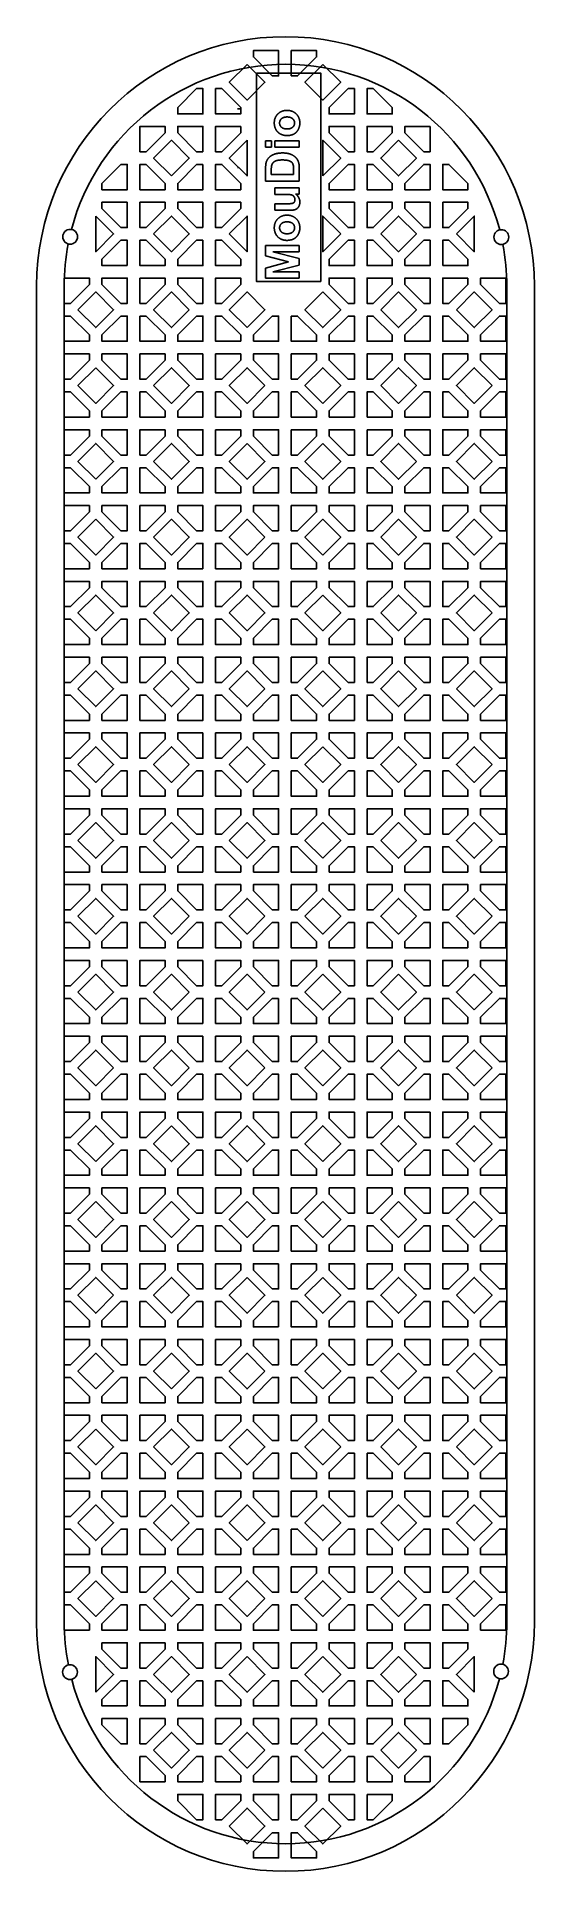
# Model space of a CAD drawing. Header units: centimetres. Extents: x -3.7 to 3.7, y -13.6 to 13.6.
import ezdxf

# ---------------------------------------------------------------- set-up
doc = ezdxf.new("R2010")
doc.units = ezdxf.units.CM
doc.layers.get('0').update_dxf_attribs({"linetype": 'CONTINUOUS'})

msp = doc.modelspace()

# ---------------------------------------------------------------- linework, layer by layer
for p, q in [((-0.726, 12.545), (-0.678, 12.545)), ((-0.31, 11.974), (-0.31, 12.07)), ((-0.31, 12.07), (-0.222, 12.07)), ((-0.222, 12.07), (-0.222, 11.974)), ((-0.172, 11.974), (-0.172, 12.07)), ((-0.172, 12.07), (0.191, 12.07)), ((0.191, 12.07), (0.191, 11.974)), ((-0.222, 11.974), (-0.31, 11.974)), ((0.191, 11.974), (-0.172, 11.974)), ((-0.712, 11.674), (-0.726, 11.674)), ((-0.31, 11.468), (-0.31, 11.653)), ((0.191, 11.468), (-0.31, 11.468)), ((-0.226, 11.615), (-0.226, 11.57)), ((-0.226, 11.57), (0.106, 11.57)), ((0.106, 11.57), (0.106, 11.645)), ((0.191, 11.659), (0.191, 11.468)), ((-0.172, 11.272), (-0.172, 11.369)), ((-0.172, 11.369), (0.191, 11.369)), ((-0.019, 11.272), (-0.172, 11.272)), ((0.191, 11.279), (0.136, 11.279)), ((0.191, 11.369), (0.191, 11.279)), ((-0.172, 11.038), (-0.172, 11.134)), ((-0.172, 11.134), (-0.006, 11.134)), ((0.057, 11.038), (-0.172, 11.038)), ((-0.31, 10.361), (-0.31, 10.513)), ((-0.31, 10.513), (0.191, 10.513)), ((0.031, 10.271), (-0.31, 10.361)), ((0.191, 10.419), (-0.204, 10.419)), ((-0.204, 10.419), (0.191, 10.32)), ((0.191, 10.513), (0.191, 10.419)), ((-0.31, 10.18), (0.031, 10.271)), ((-0.31, 10.029), (-0.31, 10.18)), ((0.191, 10.222), (-0.204, 10.123)), ((-0.204, 10.123), (0.191, 10.123)), ((0.191, 10.32), (0.191, 10.222)), ((0.191, 10.123), (0.191, 10.029)), ((-3.303, 9.915), (-3.303, -9.912)), ((0.191, 10.029), (-0.31, 10.029)), ((3.275, -9.912), (3.275, 9.915))]:
    msp.add_line(p, q)
msp.add_lwpolyline([(3.684, 9.915, 1), (-3.712, 9.915), (-3.712, -9.912, 1), (3.684, -9.912)], format="xyb", close=True)
for points in [[(-0.491, 13.312), (-0.491, 13.406), (-0.116, 13.406), (-0.116, 13.031), (-0.21, 13.031)], [(-0.491, 13.406), (-0.116, 13.406), (-0.116, 13.031), (-0.21, 13.031), (-0.491, 13.312)], [(0.072, 13.031), (0.165, 13.031), (0.447, 13.312), (0.447, 13.406), (0.072, 13.406)], [(0.072, 13.031), (0.072, 13.406), (0.447, 13.406), (0.447, 13.312), (0.165, 13.031)], [(-0.585, 13.202), (-0.85, 12.937), (-0.585, 12.672), (-0.319, 12.937)], [(0.51, 9.979), (0.51, 13.074), (-0.443, 13.074), (-0.443, 9.979)], [(0.54, 13.202), (0.275, 12.937), (0.54, 12.672), (0.806, 12.937)], [(-1.616, 12.562), (-1.616, 12.468), (-1.241, 12.468), (-1.241, 12.843), (-1.335, 12.843)], [(-1.053, 12.843), (-1.053, 12.468), (-0.678, 12.468), (-0.678, 12.562), (-0.96, 12.843)], [(0.915, 12.843), (1.009, 12.843), (1.009, 12.468), (0.634, 12.468), (0.634, 12.562)], [(1.572, 12.562), (1.572, 12.468), (1.197, 12.468), (1.197, 12.843), (1.29, 12.843)], [(-2.178, 11.906), (-2.178, 12.281), (-1.803, 12.281), (-1.803, 12.187), (-2.085, 11.906)], [(-1.241, 11.906), (-1.335, 11.906), (-1.616, 12.187), (-1.616, 12.281), (-1.241, 12.281)], [(-0.678, 12.281), (-1.053, 12.281), (-1.053, 11.906), (-0.96, 11.906), (-0.678, 12.187)], [(0.915, 11.906), (1.009, 11.906), (1.009, 12.281), (0.634, 12.281), (0.634, 12.187)], [(1.572, 12.281), (1.572, 12.187), (1.29, 11.906), (1.197, 11.906), (1.197, 12.281)], [(2.134, 12.281), (2.134, 11.906), (2.04, 11.906), (1.759, 12.187), (1.759, 12.281)], [(-1.71, 11.547), (-1.975, 11.812), (-1.71, 12.077), (-1.444, 11.812)], [(-0.585, 12.077), (-0.85, 11.812), (-0.585, 11.547)], [(0.54, 11.547), (0.806, 11.812), (0.54, 12.077)], [(1.665, 12.077), (1.931, 11.812), (1.665, 11.547), (1.4, 11.812)], [(-2.741, 11.437), (-2.741, 11.343), (-2.366, 11.343), (-2.366, 11.718), (-2.46, 11.718)], [(-2.178, 11.343), (-2.178, 11.718), (-2.085, 11.718), (-1.803, 11.437), (-1.803, 11.343)], [(-1.241, 11.718), (-1.335, 11.718), (-1.616, 11.437), (-1.616, 11.343), (-1.241, 11.343)], [(-1.053, 11.343), (-0.678, 11.343), (-0.678, 11.437), (-0.96, 11.718), (-1.053, 11.718)], [(0.915, 11.718), (1.009, 11.718), (1.009, 11.343), (0.634, 11.343), (0.634, 11.437)], [(1.29, 11.718), (1.197, 11.718), (1.197, 11.343), (1.572, 11.343), (1.572, 11.437)], [(1.759, 11.437), (1.759, 11.343), (2.134, 11.343), (2.134, 11.718), (2.04, 11.718)], [(2.697, 11.437), (2.697, 11.343), (2.322, 11.343), (2.322, 11.718), (2.415, 11.718)], [(-2.835, 10.952), (-2.569, 10.687), (-2.835, 10.422)], [(-2.366, 11.156), (-2.366, 10.781), (-2.46, 10.781), (-2.741, 11.062), (-2.741, 11.156)], [(-2.178, 11.156), (-2.178, 10.781), (-2.085, 10.781), (-1.803, 11.062), (-1.803, 11.156)], [(-1.975, 10.687), (-1.71, 10.422), (-1.444, 10.687), (-1.71, 10.952)], [(-1.241, 10.781), (-1.335, 10.781), (-1.616, 11.062), (-1.616, 11.156), (-1.241, 11.156)], [(-0.96, 10.781), (-0.678, 11.062), (-0.678, 11.156), (-1.053, 11.156), (-1.053, 10.781)], [(-0.85, 10.687), (-0.585, 10.952), (-0.585, 10.422)], [(0.806, 10.687), (0.54, 10.422), (0.54, 10.952)], [(0.634, 11.062), (0.634, 11.156), (1.009, 11.156), (1.009, 10.781), (0.915, 10.781)], [(1.572, 11.062), (1.29, 10.781), (1.197, 10.781), (1.197, 11.156), (1.572, 11.156)], [(1.4, 10.687), (1.665, 10.422), (1.931, 10.687), (1.665, 10.952)], [(2.134, 11.156), (1.759, 11.156), (1.759, 11.062), (2.04, 10.781), (2.134, 10.781)], [(2.322, 11.156), (2.322, 10.781), (2.415, 10.781), (2.697, 11.062), (2.697, 11.156)], [(2.525, 10.687), (2.79, 10.422), (2.79, 10.952)], [(-2.366, 10.218), (-2.741, 10.218), (-2.741, 10.312), (-2.46, 10.593), (-2.366, 10.593)], [(-2.085, 10.593), (-1.803, 10.312), (-1.803, 10.218), (-2.178, 10.218), (-2.178, 10.593)], [(-1.241, 10.593), (-1.335, 10.593), (-1.616, 10.312), (-1.616, 10.218), (-1.241, 10.218)], [(-1.053, 10.593), (-0.96, 10.593), (-0.678, 10.312), (-0.678, 10.218), (-1.053, 10.218)], [(0.915, 10.593), (0.634, 10.312), (0.634, 10.218), (1.009, 10.218), (1.009, 10.593)], [(1.197, 10.593), (1.197, 10.218), (1.572, 10.218), (1.572, 10.312), (1.29, 10.593)], [(1.759, 10.218), (2.134, 10.218), (2.134, 10.593), (2.04, 10.593), (1.759, 10.312)], [(2.322, 10.218), (2.697, 10.218), (2.697, 10.312), (2.415, 10.593), (2.322, 10.593)], [(-3.303, 9.656), (-3.21, 9.656), (-2.928, 9.937), (-2.928, 10.031), (-3.303, 10.031)], [(-3.1, 9.562), (-2.835, 9.827), (-2.569, 9.562), (-2.835, 9.297)], [(-2.741, 9.937), (-2.741, 10.031), (-2.366, 10.031), (-2.366, 9.656), (-2.46, 9.656)], [(-2.178, 10.031), (-2.178, 9.656), (-2.085, 9.656), (-1.803, 9.937), (-1.803, 10.031)], [(-1.444, 9.562), (-1.71, 9.827), (-1.975, 9.562), (-1.71, 9.297)], [(-1.335, 9.656), (-1.616, 9.937), (-1.616, 10.031), (-1.241, 10.031), (-1.241, 9.656)], [(-1.053, 9.656), (-0.96, 9.656), (-0.678, 9.937), (-0.678, 10.031), (-1.053, 10.031)], [(-0.585, 9.297), (-0.85, 9.562), (-0.585, 9.827), (-0.319, 9.562)], [(0.54, 9.827), (0.806, 9.562), (0.54, 9.297), (0.275, 9.562)], [(0.634, 9.937), (0.915, 9.656), (1.009, 9.656), (1.009, 10.031), (0.634, 10.031)], [(1.29, 9.656), (1.197, 9.656), (1.197, 10.031), (1.572, 10.031), (1.572, 9.937)], [(1.4, 9.562), (1.665, 9.297), (1.931, 9.562), (1.665, 9.827)], [(2.134, 10.031), (1.759, 10.031), (1.759, 9.937), (2.04, 9.656), (2.134, 9.656)], [(2.697, 10.031), (2.322, 10.031), (2.322, 9.656), (2.415, 9.656), (2.697, 9.937)], [(2.525, 9.562), (2.79, 9.297), (3.056, 9.562), (2.79, 9.827)], [(3.259, 9.656), (3.165, 9.656), (2.884, 9.937), (2.884, 10.031), (3.259, 10.031)], [(-2.928, 9.093), (-2.928, 9.187), (-3.21, 9.468), (-3.303, 9.468), (-3.303, 9.093)], [(-2.46, 9.468), (-2.366, 9.468), (-2.366, 9.093), (-2.741, 9.093), (-2.741, 9.187)], [(-2.178, 9.468), (-2.178, 9.093), (-1.803, 9.093), (-1.803, 9.187), (-2.085, 9.468)], [(-1.616, 9.187), (-1.335, 9.468), (-1.241, 9.468), (-1.241, 9.093), (-1.616, 9.093)], [(-0.678, 9.093), (-0.678, 9.187), (-0.96, 9.468), (-1.053, 9.468), (-1.053, 9.093)], [(-0.491, 9.093), (-0.491, 9.187), (-0.21, 9.468), (-0.116, 9.468), (-0.116, 9.093)], [(0.072, 9.468), (0.165, 9.468), (0.447, 9.187), (0.447, 9.093), (0.072, 9.093)], [(0.915, 9.468), (1.009, 9.468), (1.009, 9.093), (0.634, 9.093), (0.634, 9.187)], [(1.197, 9.468), (1.197, 9.093), (1.572, 9.093), (1.572, 9.187), (1.29, 9.468)], [(1.759, 9.187), (2.04, 9.468), (2.134, 9.468), (2.134, 9.093), (1.759, 9.093)], [(2.415, 9.468), (2.697, 9.187), (2.697, 9.093), (2.322, 9.093), (2.322, 9.468)], [(2.884, 9.187), (3.165, 9.468), (3.259, 9.468), (3.259, 9.093), (2.884, 9.093)], [(-2.928, 8.812), (-2.928, 8.906), (-3.303, 8.906), (-3.303, 8.531), (-3.21, 8.531)], [(-2.741, 8.906), (-2.366, 8.906), (-2.366, 8.531), (-2.46, 8.531), (-2.741, 8.812)], [(-1.803, 8.812), (-1.803, 8.906), (-2.178, 8.906), (-2.178, 8.531), (-2.085, 8.531)], [(-1.241, 8.906), (-1.616, 8.906), (-1.616, 8.812), (-1.335, 8.531), (-1.241, 8.531)], [(-1.053, 8.906), (-0.678, 8.906), (-0.678, 8.812), (-0.96, 8.531), (-1.053, 8.531)], [(-0.491, 8.812), (-0.491, 8.906), (-0.116, 8.906), (-0.116, 8.531), (-0.21, 8.531)], [(-0.491, 8.812), (-0.491, 8.906), (-0.116, 8.906), (-0.116, 8.531), (-0.21, 8.531)], [(0.072, 8.531), (0.165, 8.531), (0.447, 8.812), (0.447, 8.906), (0.072, 8.906)], [(0.072, 8.531), (0.165, 8.531), (0.447, 8.812), (0.447, 8.906), (0.072, 8.906)], [(0.634, 8.906), (1.009, 8.906), (1.009, 8.531), (0.915, 8.531), (0.634, 8.812)], [(1.29, 8.531), (1.197, 8.531), (1.197, 8.906), (1.572, 8.906), (1.572, 8.812)], [(2.04, 8.531), (1.759, 8.812), (1.759, 8.906), (2.134, 8.906), (2.134, 8.531)], [(2.697, 8.812), (2.697, 8.906), (2.322, 8.906), (2.322, 8.531), (2.415, 8.531)], [(3.259, 8.906), (2.884, 8.906), (2.884, 8.812), (3.165, 8.531), (3.259, 8.531)], [(-2.835, 8.702), (-2.569, 8.437), (-2.835, 8.172), (-3.1, 8.437)], [(-1.975, 8.437), (-1.71, 8.172), (-1.444, 8.437), (-1.71, 8.702)], [(-0.319, 8.437), (-0.585, 8.172), (-0.85, 8.437), (-0.585, 8.702)], [(0.54, 8.172), (0.275, 8.437), (0.54, 8.702), (0.806, 8.437)], [(1.4, 8.437), (1.665, 8.172), (1.931, 8.437), (1.665, 8.702)], [(3.056, 8.437), (2.79, 8.702), (2.525, 8.437), (2.79, 8.172)], [(-2.928, 7.968), (-2.928, 8.062), (-3.21, 8.343), (-3.303, 8.343), (-3.303, 7.968)], [(-2.366, 7.968), (-2.741, 7.968), (-2.741, 8.062), (-2.46, 8.343), (-2.366, 8.343)], [(-2.178, 7.968), (-1.803, 7.968), (-1.803, 8.062), (-2.085, 8.343), (-2.178, 8.343)], [(-1.616, 8.062), (-1.335, 8.343), (-1.241, 8.343), (-1.241, 7.968), (-1.616, 7.968)], [(-0.678, 7.968), (-0.678, 8.062), (-0.96, 8.343), (-1.053, 8.343), (-1.053, 7.968)], [(-0.21, 8.343), (-0.491, 8.062), (-0.491, 7.968), (-0.116, 7.968), (-0.116, 8.343)], [(0.072, 7.968), (0.072, 8.343), (0.165, 8.343), (0.447, 8.062), (0.447, 7.968)], [(0.634, 7.968), (0.634, 8.062), (0.915, 8.343), (1.009, 8.343), (1.009, 7.968)], [(1.197, 7.968), (1.572, 7.968), (1.572, 8.062), (1.29, 8.343), (1.197, 8.343)], [(1.759, 8.062), (2.04, 8.343), (2.134, 8.343), (2.134, 7.968), (1.759, 7.968)], [(2.415, 8.343), (2.697, 8.062), (2.697, 7.968), (2.322, 7.968), (2.322, 8.343)], [(2.884, 7.968), (3.259, 7.968), (3.259, 8.343), (3.165, 8.343), (2.884, 8.062)], [(-2.928, 7.781), (-3.303, 7.781), (-3.303, 7.406), (-3.21, 7.406), (-2.928, 7.687)], [(-2.741, 7.781), (-2.741, 7.687), (-2.46, 7.406), (-2.366, 7.406), (-2.366, 7.781)], [(-1.803, 7.781), (-1.803, 7.687), (-2.085, 7.406), (-2.178, 7.406), (-2.178, 7.781)], [(-1.616, 7.687), (-1.335, 7.406), (-1.241, 7.406), (-1.241, 7.781), (-1.616, 7.781)], [(-1.053, 7.781), (-1.053, 7.406), (-0.96, 7.406), (-0.678, 7.687), (-0.678, 7.781)], [(-0.116, 7.406), (-0.116, 7.781), (-0.491, 7.781), (-0.491, 7.687), (-0.21, 7.406)], [(0.072, 7.781), (0.072, 7.406), (0.165, 7.406), (0.447, 7.687), (0.447, 7.781)], [(1.009, 7.406), (1.009, 7.781), (0.634, 7.781), (0.634, 7.687), (0.915, 7.406)], [(1.197, 7.781), (1.572, 7.781), (1.572, 7.687), (1.29, 7.406), (1.197, 7.406)], [(1.759, 7.781), (2.134, 7.781), (2.134, 7.406), (2.04, 7.406), (1.759, 7.687)], [(2.415, 7.406), (2.322, 7.406), (2.322, 7.781), (2.697, 7.781), (2.697, 7.687)], [(2.884, 7.687), (3.165, 7.406), (3.259, 7.406), (3.259, 7.781), (2.884, 7.781)], [(-2.835, 7.047), (-2.569, 7.312), (-2.835, 7.577), (-3.1, 7.312)], [(-1.975, 7.312), (-1.71, 7.577), (-1.444, 7.312), (-1.71, 7.047)], [(-0.585, 7.577), (-0.85, 7.312), (-0.585, 7.047), (-0.319, 7.312)], [(0.54, 7.577), (0.275, 7.312), (0.54, 7.047), (0.806, 7.312)], [(1.931, 7.312), (1.665, 7.047), (1.4, 7.312), (1.665, 7.577)], [(3.056, 7.312), (2.79, 7.047), (2.525, 7.312), (2.79, 7.577)], [(-2.928, 6.937), (-2.928, 6.843), (-3.303, 6.843), (-3.303, 7.218), (-3.21, 7.218)], [(-2.366, 6.843), (-2.366, 7.218), (-2.46, 7.218), (-2.741, 6.937), (-2.741, 6.843)], [(-2.178, 6.843), (-2.178, 7.218), (-2.085, 7.218), (-1.803, 6.937), (-1.803, 6.843)], [(-1.241, 7.218), (-1.241, 6.843), (-1.616, 6.843), (-1.616, 6.937), (-1.335, 7.218)], [(-1.053, 7.218), (-1.053, 6.843), (-0.678, 6.843), (-0.678, 6.937), (-0.96, 7.218)], [(-0.491, 6.937), (-0.21, 7.218), (-0.116, 7.218), (-0.116, 6.843), (-0.491, 6.843)], [(0.072, 6.843), (0.447, 6.843), (0.447, 6.937), (0.165, 7.218), (0.072, 7.218)], [(0.634, 6.937), (0.915, 7.218), (1.009, 7.218), (1.009, 6.843), (0.634, 6.843)], [(1.572, 6.937), (1.572, 6.843), (1.197, 6.843), (1.197, 7.218), (1.29, 7.218)], [(2.134, 7.218), (2.134, 6.843), (1.759, 6.843), (1.759, 6.937), (2.04, 7.218)], [(2.697, 6.937), (2.415, 7.218), (2.322, 7.218), (2.322, 6.843), (2.697, 6.843)], [(3.165, 7.218), (2.884, 6.937), (2.884, 6.843), (3.259, 6.843), (3.259, 7.218)], [(-3.303, 6.281), (-3.21, 6.281), (-2.928, 6.562), (-2.928, 6.656), (-3.303, 6.656)], [(-2.741, 6.656), (-2.741, 6.562), (-2.46, 6.281), (-2.366, 6.281), (-2.366, 6.656)], [(-2.178, 6.281), (-2.178, 6.656), (-1.803, 6.656), (-1.803, 6.562), (-2.085, 6.281)], [(-1.616, 6.656), (-1.241, 6.656), (-1.241, 6.281), (-1.335, 6.281), (-1.616, 6.562)], [(-0.678, 6.656), (-1.053, 6.656), (-1.053, 6.281), (-0.96, 6.281), (-0.678, 6.562)], [(-0.116, 6.281), (-0.116, 6.656), (-0.491, 6.656), (-0.491, 6.562), (-0.21, 6.281)], [(0.447, 6.656), (0.072, 6.656), (0.072, 6.281), (0.165, 6.281), (0.447, 6.562)], [(1.009, 6.281), (1.009, 6.656), (0.634, 6.656), (0.634, 6.562), (0.915, 6.281)], [(1.572, 6.656), (1.572, 6.562), (1.29, 6.281), (1.197, 6.281), (1.197, 6.656)], [(1.759, 6.656), (1.759, 6.562), (2.04, 6.281), (2.134, 6.281), (2.134, 6.656)], [(2.415, 6.281), (2.322, 6.281), (2.322, 6.656), (2.697, 6.656), (2.697, 6.562)], [(2.884, 6.656), (3.259, 6.656), (3.259, 6.281), (3.165, 6.281), (2.884, 6.562)], [(-2.835, 6.452), (-3.1, 6.187), (-2.835, 5.922), (-2.569, 6.187)], [(-1.975, 6.187), (-1.71, 6.452), (-1.444, 6.187), (-1.71, 5.922)], [(-0.319, 6.187), (-0.585, 6.452), (-0.85, 6.187), (-0.585, 5.922)], [(0.54, 5.922), (0.806, 6.187), (0.54, 6.452), (0.275, 6.187)], [(1.4, 6.187), (1.665, 6.452), (1.931, 6.187), (1.665, 5.922)], [(3.056, 6.187), (2.79, 5.922), (2.525, 6.187), (2.79, 6.452)], [(-3.21, 6.093), (-2.928, 5.812), (-2.928, 5.718), (-3.303, 5.718), (-3.303, 6.093)], [(-2.741, 5.718), (-2.366, 5.718), (-2.366, 6.093), (-2.46, 6.093), (-2.741, 5.812)], [(-2.178, 5.718), (-2.178, 6.093), (-2.085, 6.093), (-1.803, 5.812), (-1.803, 5.718)], [(-1.241, 5.718), (-1.616, 5.718), (-1.616, 5.812), (-1.335, 6.093), (-1.241, 6.093)], [(-0.678, 5.812), (-0.678, 5.718), (-1.053, 5.718), (-1.053, 6.093), (-0.96, 6.093)], [(-0.491, 5.812), (-0.491, 5.718), (-0.116, 5.718), (-0.116, 6.093), (-0.21, 6.093)], [(0.447, 5.812), (0.447, 5.718), (0.072, 5.718), (0.072, 6.093), (0.165, 6.093)], [(1.009, 5.718), (1.009, 6.093), (0.915, 6.093), (0.634, 5.812), (0.634, 5.718)], [(1.572, 5.812), (1.29, 6.093), (1.197, 6.093), (1.197, 5.718), (1.572, 5.718)], [(2.134, 6.093), (2.04, 6.093), (1.759, 5.812), (1.759, 5.718), (2.134, 5.718)], [(2.697, 5.718), (2.322, 5.718), (2.322, 6.093), (2.415, 6.093), (2.697, 5.812)], [(3.165, 6.093), (2.884, 5.812), (2.884, 5.718), (3.259, 5.718), (3.259, 6.093)], [(-3.303, 5.156), (-3.21, 5.156), (-2.928, 5.437), (-2.928, 5.531), (-3.303, 5.531)], [(-2.741, 5.437), (-2.741, 5.531), (-2.366, 5.531), (-2.366, 5.156), (-2.46, 5.156)], [(-2.085, 5.156), (-2.178, 5.156), (-2.178, 5.531), (-1.803, 5.531), (-1.803, 5.437)], [(-1.616, 5.437), (-1.616, 5.531), (-1.241, 5.531), (-1.241, 5.156), (-1.335, 5.156)], [(-0.678, 5.437), (-0.678, 5.531), (-1.053, 5.531), (-1.053, 5.156), (-0.96, 5.156)], [(-0.21, 5.156), (-0.116, 5.156), (-0.116, 5.531), (-0.491, 5.531), (-0.491, 5.437)], [(0.447, 5.437), (0.447, 5.531), (0.072, 5.531), (0.072, 5.156), (0.165, 5.156)], [(0.634, 5.437), (0.634, 5.531), (1.009, 5.531), (1.009, 5.156), (0.915, 5.156)], [(1.197, 5.531), (1.197, 5.156), (1.29, 5.156), (1.572, 5.437), (1.572, 5.531)], [(2.134, 5.156), (2.04, 5.156), (1.759, 5.437), (1.759, 5.531), (2.134, 5.531)], [(2.697, 5.437), (2.415, 5.156), (2.322, 5.156), (2.322, 5.531), (2.697, 5.531)], [(3.259, 5.531), (2.884, 5.531), (2.884, 5.437), (3.165, 5.156), (3.259, 5.156)], [(-2.835, 4.797), (-3.1, 5.062), (-2.835, 5.327), (-2.569, 5.062)], [(-1.975, 5.062), (-1.71, 4.797), (-1.444, 5.062), (-1.71, 5.327)], [(-0.85, 5.062), (-0.585, 5.327), (-0.319, 5.062), (-0.585, 4.797)], [(0.54, 5.327), (0.806, 5.062), (0.54, 4.797), (0.275, 5.062)], [(1.4, 5.062), (1.665, 4.797), (1.931, 5.062), (1.665, 5.327)], [(3.056, 5.062), (2.79, 5.327), (2.525, 5.062), (2.79, 4.797)], [(-2.928, 4.593), (-3.303, 4.593), (-3.303, 4.968), (-3.21, 4.968), (-2.928, 4.687)], [(-2.741, 4.593), (-2.741, 4.687), (-2.46, 4.968), (-2.366, 4.968), (-2.366, 4.593)], [(-1.803, 4.593), (-1.803, 4.687), (-2.085, 4.968), (-2.178, 4.968), (-2.178, 4.593)], [(-1.616, 4.593), (-1.241, 4.593), (-1.241, 4.968), (-1.335, 4.968), (-1.616, 4.687)], [(-0.678, 4.687), (-0.96, 4.968), (-1.053, 4.968), (-1.053, 4.593), (-0.678, 4.593)], [(-0.21, 4.968), (-0.116, 4.968), (-0.116, 4.593), (-0.491, 4.593), (-0.491, 4.687)], [(0.072, 4.968), (0.165, 4.968), (0.447, 4.687), (0.447, 4.593), (0.072, 4.593)], [(0.915, 4.968), (1.009, 4.968), (1.009, 4.593), (0.634, 4.593), (0.634, 4.687)], [(1.572, 4.593), (1.572, 4.687), (1.29, 4.968), (1.197, 4.968), (1.197, 4.593)], [(2.134, 4.593), (2.134, 4.968), (2.04, 4.968), (1.759, 4.687), (1.759, 4.593)], [(2.415, 4.968), (2.697, 4.687), (2.697, 4.593), (2.322, 4.593), (2.322, 4.968)], [(3.259, 4.593), (3.259, 4.968), (3.165, 4.968), (2.884, 4.687), (2.884, 4.593)], [(-2.928, 4.406), (-2.928, 4.312), (-3.21, 4.031), (-3.303, 4.031), (-3.303, 4.406)], [(-2.46, 4.031), (-2.366, 4.031), (-2.366, 4.406), (-2.741, 4.406), (-2.741, 4.312)], [(-2.178, 4.406), (-1.803, 4.406), (-1.803, 4.312), (-2.085, 4.031), (-2.178, 4.031)], [(-1.241, 4.031), (-1.335, 4.031), (-1.616, 4.312), (-1.616, 4.406), (-1.241, 4.406)], [(-1.053, 4.031), (-0.96, 4.031), (-0.678, 4.312), (-0.678, 4.406), (-1.053, 4.406)], [(-0.116, 4.031), (-0.116, 4.406), (-0.491, 4.406), (-0.491, 4.312), (-0.21, 4.031)], [(0.447, 4.406), (0.072, 4.406), (0.072, 4.031), (0.165, 4.031), (0.447, 4.312)], [(0.634, 4.406), (0.634, 4.312), (0.915, 4.031), (1.009, 4.031), (1.009, 4.406)], [(1.197, 4.031), (1.197, 4.406), (1.572, 4.406), (1.572, 4.312), (1.29, 4.031)], [(1.759, 4.406), (2.134, 4.406), (2.134, 4.031), (2.04, 4.031), (1.759, 4.312)], [(2.697, 4.406), (2.697, 4.312), (2.415, 4.031), (2.322, 4.031), (2.322, 4.406)], [(3.259, 4.406), (3.259, 4.031), (3.165, 4.031), (2.884, 4.312), (2.884, 4.406)], [(-3.1, 3.937), (-2.835, 3.672), (-2.569, 3.937), (-2.835, 4.202)], [(-1.444, 3.937), (-1.71, 3.672), (-1.975, 3.937), (-1.71, 4.202)], [(-0.319, 3.937), (-0.585, 4.202), (-0.85, 3.937), (-0.585, 3.672)], [(0.54, 4.202), (0.275, 3.937), (0.54, 3.672), (0.806, 3.937)], [(1.665, 4.202), (1.931, 3.937), (1.665, 3.672), (1.4, 3.937)], [(2.525, 3.937), (2.79, 4.202), (3.056, 3.937), (2.79, 3.672)], [(-3.303, 3.843), (-3.21, 3.843), (-2.928, 3.562), (-2.928, 3.468), (-3.303, 3.468)], [(-2.46, 3.843), (-2.366, 3.843), (-2.366, 3.468), (-2.741, 3.468), (-2.741, 3.562)], [(-2.178, 3.468), (-2.178, 3.843), (-2.085, 3.843), (-1.803, 3.562), (-1.803, 3.468)], [(-1.616, 3.562), (-1.616, 3.468), (-1.241, 3.468), (-1.241, 3.843), (-1.335, 3.843)], [(-1.053, 3.843), (-1.053, 3.468), (-0.678, 3.468), (-0.678, 3.562), (-0.96, 3.843)], [(-0.491, 3.468), (-0.116, 3.468), (-0.116, 3.843), (-0.21, 3.843), (-0.491, 3.562)], [(0.072, 3.843), (0.072, 3.468), (0.447, 3.468), (0.447, 3.562), (0.165, 3.843)], [(1.009, 3.468), (1.009, 3.843), (0.915, 3.843), (0.634, 3.562), (0.634, 3.468)], [(1.29, 3.843), (1.197, 3.843), (1.197, 3.468), (1.572, 3.468), (1.572, 3.562)], [(2.134, 3.843), (2.134, 3.468), (1.759, 3.468), (1.759, 3.562), (2.04, 3.843)], [(2.322, 3.468), (2.322, 3.843), (2.415, 3.843), (2.697, 3.562), (2.697, 3.468)], [(3.165, 3.843), (2.884, 3.562), (2.884, 3.468), (3.259, 3.468), (3.259, 3.843)], [(-2.928, 3.187), (-3.21, 2.906), (-3.303, 2.906), (-3.303, 3.281), (-2.928, 3.281)], [(-2.741, 3.281), (-2.741, 3.187), (-2.46, 2.906), (-2.366, 2.906), (-2.366, 3.281)], [(-2.178, 3.281), (-1.803, 3.281), (-1.803, 3.187), (-2.085, 2.906), (-2.178, 2.906)], [(-1.241, 3.281), (-1.241, 2.906), (-1.335, 2.906), (-1.616, 3.187), (-1.616, 3.281)], [(-1.053, 2.906), (-0.96, 2.906), (-0.678, 3.187), (-0.678, 3.281), (-1.053, 3.281)], [(-0.491, 3.281), (-0.491, 3.187), (-0.21, 2.906), (-0.116, 2.906), (-0.116, 3.281)], [(0.447, 3.281), (0.072, 3.281), (0.072, 2.906), (0.165, 2.906), (0.447, 3.187)], [(1.009, 3.281), (0.634, 3.281), (0.634, 3.187), (0.915, 2.906), (1.009, 2.906)], [(1.197, 2.906), (1.197, 3.281), (1.572, 3.281), (1.572, 3.187), (1.29, 2.906)], [(2.134, 3.281), (2.134, 2.906), (2.04, 2.906), (1.759, 3.187), (1.759, 3.281)], [(2.697, 3.281), (2.697, 3.187), (2.415, 2.906), (2.322, 2.906), (2.322, 3.281)], [(3.259, 2.906), (3.165, 2.906), (2.884, 3.187), (2.884, 3.281), (3.259, 3.281)], [(-3.1, 2.812), (-2.835, 2.547), (-2.569, 2.812), (-2.835, 3.077)], [(-1.444, 2.812), (-1.71, 2.547), (-1.975, 2.812), (-1.71, 3.077)], [(-0.85, 2.812), (-0.585, 2.547), (-0.319, 2.812), (-0.585, 3.077)], [(0.54, 3.077), (0.275, 2.812), (0.54, 2.547), (0.806, 2.812)], [(1.665, 2.547), (1.4, 2.812), (1.665, 3.077), (1.931, 2.812)], [(3.056, 2.812), (2.79, 2.547), (2.525, 2.812), (2.79, 3.077)], [(-3.21, 2.718), (-2.928, 2.437), (-2.928, 2.343), (-3.303, 2.343), (-3.303, 2.718)], [(-2.46, 2.718), (-2.366, 2.718), (-2.366, 2.343), (-2.741, 2.343), (-2.741, 2.437)], [(-2.085, 2.718), (-2.178, 2.718), (-2.178, 2.343), (-1.803, 2.343), (-1.803, 2.437)], [(-1.241, 2.343), (-1.616, 2.343), (-1.616, 2.437), (-1.335, 2.718), (-1.241, 2.718)], [(-1.053, 2.718), (-1.053, 2.343), (-0.678, 2.343), (-0.678, 2.437), (-0.96, 2.718)], [(-0.491, 2.437), (-0.491, 2.343), (-0.116, 2.343), (-0.116, 2.718), (-0.21, 2.718)], [(0.447, 2.437), (0.447, 2.343), (0.072, 2.343), (0.072, 2.718), (0.165, 2.718)], [(0.634, 2.437), (0.915, 2.718), (1.009, 2.718), (1.009, 2.343), (0.634, 2.343)], [(1.572, 2.437), (1.29, 2.718), (1.197, 2.718), (1.197, 2.343), (1.572, 2.343)], [(1.759, 2.437), (1.759, 2.343), (2.134, 2.343), (2.134, 2.718), (2.04, 2.718)], [(2.415, 2.718), (2.322, 2.718), (2.322, 2.343), (2.697, 2.343), (2.697, 2.437)], [(3.165, 2.718), (2.884, 2.437), (2.884, 2.343), (3.259, 2.343), (3.259, 2.718)], [(-3.303, 1.781), (-3.303, 2.156), (-2.928, 2.156), (-2.928, 2.062), (-3.21, 1.781)], [(-3.1, 1.687), (-2.835, 1.952), (-2.569, 1.687), (-2.835, 1.422)], [(-2.46, 1.781), (-2.366, 1.781), (-2.366, 2.156), (-2.741, 2.156), (-2.741, 2.062)], [(-1.803, 2.062), (-2.085, 1.781), (-2.178, 1.781), (-2.178, 2.156), (-1.803, 2.156)], [(-1.444, 1.687), (-1.71, 1.952), (-1.975, 1.687), (-1.71, 1.422)], [(-1.241, 2.156), (-1.616, 2.156), (-1.616, 2.062), (-1.335, 1.781), (-1.241, 1.781)], [(-1.053, 1.781), (-0.96, 1.781), (-0.678, 2.062), (-0.678, 2.156), (-1.053, 2.156)], [(-0.85, 1.687), (-0.585, 1.952), (-0.319, 1.687), (-0.585, 1.422)], [(-0.21, 1.781), (-0.116, 1.781), (-0.116, 2.156), (-0.491, 2.156), (-0.491, 2.062)], [(0.072, 1.781), (0.165, 1.781), (0.447, 2.062), (0.447, 2.156), (0.072, 2.156)], [(0.54, 1.422), (0.275, 1.687), (0.54, 1.952), (0.806, 1.687)], [(0.634, 2.156), (1.009, 2.156), (1.009, 1.781), (0.915, 1.781), (0.634, 2.062)], [(1.197, 2.156), (1.197, 1.781), (1.29, 1.781), (1.572, 2.062), (1.572, 2.156)], [(1.4, 1.687), (1.665, 1.422), (1.931, 1.687), (1.665, 1.952)], [(2.134, 1.781), (2.04, 1.781), (1.759, 2.062), (1.759, 2.156), (2.134, 2.156)], [(2.697, 2.062), (2.697, 2.156), (2.322, 2.156), (2.322, 1.781), (2.415, 1.781)], [(3.056, 1.687), (2.79, 1.952), (2.525, 1.687), (2.79, 1.422)], [(3.259, 1.781), (3.259, 2.156), (2.884, 2.156), (2.884, 2.062), (3.165, 1.781)], [(-2.928, 1.218), (-3.303, 1.218), (-3.303, 1.593), (-3.21, 1.593), (-2.928, 1.312)], [(-2.46, 1.593), (-2.366, 1.593), (-2.366, 1.218), (-2.741, 1.218), (-2.741, 1.312)], [(-2.085, 1.593), (-1.803, 1.312), (-1.803, 1.218), (-2.178, 1.218), (-2.178, 1.593)], [(-1.241, 1.218), (-1.241, 1.593), (-1.335, 1.593), (-1.616, 1.312), (-1.616, 1.218)], [(-0.678, 1.218), (-0.678, 1.312), (-0.96, 1.593), (-1.053, 1.593), (-1.053, 1.218)], [(-0.491, 1.218), (-0.491, 1.312), (-0.21, 1.593), (-0.116, 1.593), (-0.116, 1.218)], [(0.072, 1.218), (0.072, 1.593), (0.165, 1.593), (0.447, 1.312), (0.447, 1.218)], [(0.634, 1.218), (0.634, 1.312), (0.915, 1.593), (1.009, 1.593), (1.009, 1.218)], [(1.29, 1.593), (1.572, 1.312), (1.572, 1.218), (1.197, 1.218), (1.197, 1.593)], [(2.134, 1.218), (2.134, 1.593), (2.04, 1.593), (1.759, 1.312), (1.759, 1.218)], [(2.697, 1.218), (2.697, 1.312), (2.415, 1.593), (2.322, 1.593), (2.322, 1.218)], [(2.884, 1.218), (3.259, 1.218), (3.259, 1.593), (3.165, 1.593), (2.884, 1.312)], [(-3.21, 0.656), (-2.928, 0.937), (-2.928, 1.031), (-3.303, 1.031), (-3.303, 0.656)], [(-3.1, 0.562), (-2.835, 0.827), (-2.569, 0.562), (-2.835, 0.297)], [(-2.741, 0.937), (-2.46, 0.656), (-2.366, 0.656), (-2.366, 1.031), (-2.741, 1.031)], [(-1.803, 0.937), (-2.085, 0.656), (-2.178, 0.656), (-2.178, 1.031), (-1.803, 1.031)], [(-1.444, 0.562), (-1.71, 0.827), (-1.975, 0.562), (-1.71, 0.297)], [(-1.335, 0.656), (-1.616, 0.937), (-1.616, 1.031), (-1.241, 1.031), (-1.241, 0.656)], [(-0.678, 0.937), (-0.678, 1.031), (-1.053, 1.031), (-1.053, 0.656), (-0.96, 0.656)], [(-0.319, 0.562), (-0.585, 0.297), (-0.85, 0.562), (-0.585, 0.827)], [(-0.491, 0.937), (-0.491, 1.031), (-0.116, 1.031), (-0.116, 0.656), (-0.21, 0.656)], [(0.072, 1.031), (0.447, 1.031), (0.447, 0.937), (0.165, 0.656), (0.072, 0.656)], [(0.275, 0.562), (0.54, 0.827), (0.806, 0.562), (0.54, 0.297)], [(1.009, 1.031), (1.009, 0.656), (0.915, 0.656), (0.634, 0.937), (0.634, 1.031)], [(1.572, 1.031), (1.197, 1.031), (1.197, 0.656), (1.29, 0.656), (1.572, 0.937)], [(1.931, 0.562), (1.665, 0.827), (1.4, 0.562), (1.665, 0.297)], [(2.134, 0.656), (2.04, 0.656), (1.759, 0.937), (1.759, 1.031), (2.134, 1.031)], [(2.697, 0.937), (2.697, 1.031), (2.322, 1.031), (2.322, 0.656), (2.415, 0.656)], [(3.056, 0.562), (2.79, 0.827), (2.525, 0.562), (2.79, 0.297)], [(2.884, 0.937), (2.884, 1.031), (3.259, 1.031), (3.259, 0.656), (3.165, 0.656)], [(-2.928, 0.187), (-3.21, 0.468), (-3.303, 0.468), (-3.303, 0.093), (-2.928, 0.093)], [(-2.46, 0.468), (-2.741, 0.187), (-2.741, 0.093), (-2.366, 0.093), (-2.366, 0.468)], [(-2.085, 0.468), (-2.178, 0.468), (-2.178, 0.093), (-1.803, 0.093), (-1.803, 0.187)], [(-1.616, 0.187), (-1.335, 0.468), (-1.241, 0.468), (-1.241, 0.093), (-1.616, 0.093)], [(-0.678, 0.187), (-0.96, 0.468), (-1.053, 0.468), (-1.053, 0.093), (-0.678, 0.093)], [(-0.21, 0.468), (-0.116, 0.468), (-0.116, 0.093), (-0.491, 0.093), (-0.491, 0.187)], [(0.447, 0.093), (0.072, 0.093), (0.072, 0.468), (0.165, 0.468), (0.447, 0.187)], [(1.009, 0.093), (0.634, 0.093), (0.634, 0.187), (0.915, 0.468), (1.009, 0.468)], [(1.197, 0.468), (1.197, 0.093), (1.572, 0.093), (1.572, 0.187), (1.29, 0.468)], [(1.759, 0.093), (2.134, 0.093), (2.134, 0.468), (2.04, 0.468), (1.759, 0.187)], [(2.697, 0.093), (2.697, 0.187), (2.415, 0.468), (2.322, 0.468), (2.322, 0.093)], [(3.259, 0.468), (3.165, 0.468), (2.884, 0.187), (2.884, 0.093), (3.259, 0.093)], [(-3.303, -0.469), (-3.21, -0.469), (-2.928, -0.188), (-2.928, -0.094), (-3.303, -0.094)], [(-2.366, -0.094), (-2.366, -0.469), (-2.46, -0.469), (-2.741, -0.188), (-2.741, -0.094)], [(-1.803, -0.188), (-2.085, -0.469), (-2.178, -0.469), (-2.178, -0.094), (-1.803, -0.094)], [(-1.241, -0.094), (-1.616, -0.094), (-1.616, -0.188), (-1.335, -0.469), (-1.241, -0.469)], [(-1.053, -0.094), (-0.678, -0.094), (-0.678, -0.188), (-0.96, -0.469), (-1.053, -0.469)], [(-0.21, -0.469), (-0.116, -0.469), (-0.116, -0.094), (-0.491, -0.094), (-0.491, -0.188)], [(0.072, -0.469), (0.165, -0.469), (0.447, -0.188), (0.447, -0.094), (0.072, -0.094)], [(0.634, -0.188), (0.634, -0.094), (1.009, -0.094), (1.009, -0.469), (0.915, -0.469)], [(1.572, -0.094), (1.197, -0.094), (1.197, -0.469), (1.29, -0.469), (1.572, -0.188)], [(2.134, -0.469), (2.134, -0.094), (1.759, -0.094), (1.759, -0.188), (2.04, -0.469)], [(2.697, -0.188), (2.697, -0.094), (2.322, -0.094), (2.322, -0.469), (2.415, -0.469)], [(3.259, -0.469), (3.259, -0.094), (2.884, -0.094), (2.884, -0.188), (3.165, -0.469)], [(-3.1, -0.563), (-2.835, -0.298), (-2.569, -0.563), (-2.835, -0.828)], [(-1.444, -0.563), (-1.71, -0.298), (-1.975, -0.563), (-1.71, -0.828)], [(-0.319, -0.563), (-0.585, -0.828), (-0.85, -0.563), (-0.585, -0.298)], [(0.54, -0.298), (0.806, -0.563), (0.54, -0.828), (0.275, -0.563)], [(1.665, -0.298), (1.4, -0.563), (1.665, -0.828), (1.931, -0.563)], [(2.79, -0.828), (3.056, -0.563), (2.79, -0.298), (2.525, -0.563)], [(-2.928, -1.032), (-2.928, -0.938), (-3.21, -0.657), (-3.303, -0.657), (-3.303, -1.032)], [(-2.366, -1.032), (-2.741, -1.032), (-2.741, -0.938), (-2.46, -0.657), (-2.366, -0.657)], [(-2.178, -1.032), (-1.803, -1.032), (-1.803, -0.938), (-2.085, -0.657), (-2.178, -0.657)], [(-1.241, -1.032), (-1.241, -0.657), (-1.335, -0.657), (-1.616, -0.938), (-1.616, -1.032)], [(-1.053, -1.032), (-1.053, -0.657), (-0.96, -0.657), (-0.678, -0.938), (-0.678, -1.032)], [(-0.116, -0.657), (-0.116, -1.032), (-0.491, -1.032), (-0.491, -0.938), (-0.21, -0.657)], [(0.072, -0.657), (0.165, -0.657), (0.447, -0.938), (0.447, -1.032), (0.072, -1.032)], [(0.634, -1.032), (0.634, -0.938), (0.915, -0.657), (1.009, -0.657), (1.009, -1.032)], [(1.197, -1.032), (1.572, -1.032), (1.572, -0.938), (1.29, -0.657), (1.197, -0.657)], [(2.134, -0.657), (2.04, -0.657), (1.759, -0.938), (1.759, -1.032), (2.134, -1.032)], [(2.697, -1.032), (2.697, -0.938), (2.415, -0.657), (2.322, -0.657), (2.322, -1.032)], [(2.884, -0.938), (3.165, -0.657), (3.259, -0.657), (3.259, -1.032), (2.884, -1.032)], [(-2.928, -1.219), (-3.303, -1.219), (-3.303, -1.594), (-3.21, -1.594), (-2.928, -1.313)], [(-2.46, -1.594), (-2.366, -1.594), (-2.366, -1.219), (-2.741, -1.219), (-2.741, -1.313)], [(-2.178, -1.594), (-2.178, -1.219), (-1.803, -1.219), (-1.803, -1.313), (-2.085, -1.594)], [(-1.241, -1.219), (-1.241, -1.594), (-1.335, -1.594), (-1.616, -1.313), (-1.616, -1.219)], [(-0.678, -1.313), (-0.96, -1.594), (-1.053, -1.594), (-1.053, -1.219), (-0.678, -1.219)], [(-0.21, -1.594), (-0.116, -1.594), (-0.116, -1.219), (-0.491, -1.219), (-0.491, -1.313)], [(0.447, -1.219), (0.072, -1.219), (0.072, -1.594), (0.165, -1.594), (0.447, -1.313)], [(0.915, -1.594), (0.634, -1.313), (0.634, -1.219), (1.009, -1.219), (1.009, -1.594)], [(1.197, -1.594), (1.197, -1.219), (1.572, -1.219), (1.572, -1.313), (1.29, -1.594)], [(1.759, -1.313), (2.04, -1.594), (2.134, -1.594), (2.134, -1.219), (1.759, -1.219)], [(2.697, -1.219), (2.697, -1.313), (2.415, -1.594), (2.322, -1.594), (2.322, -1.219)], [(2.884, -1.219), (2.884, -1.313), (3.165, -1.594), (3.259, -1.594), (3.259, -1.219)], [(-2.569, -1.688), (-2.835, -1.423), (-3.1, -1.688), (-2.835, -1.953)], [(-1.444, -1.688), (-1.71, -1.953), (-1.975, -1.688), (-1.71, -1.423)], [(-0.319, -1.688), (-0.585, -1.423), (-0.85, -1.688), (-0.585, -1.953)], [(0.54, -1.953), (0.806, -1.688), (0.54, -1.423), (0.275, -1.688)], [(1.665, -1.953), (1.4, -1.688), (1.665, -1.423), (1.931, -1.688)], [(3.056, -1.688), (2.79, -1.953), (2.525, -1.688), (2.79, -1.423)], [(-3.303, -1.782), (-3.303, -2.157), (-2.928, -2.157), (-2.928, -2.063), (-3.21, -1.782)], [(-2.46, -1.782), (-2.366, -1.782), (-2.366, -2.157), (-2.741, -2.157), (-2.741, -2.063)], [(-2.178, -2.157), (-2.178, -1.782), (-2.085, -1.782), (-1.803, -2.063), (-1.803, -2.157)], [(-1.241, -1.782), (-1.335, -1.782), (-1.616, -2.063), (-1.616, -2.157), (-1.241, -2.157)], [(-1.053, -2.157), (-0.678, -2.157), (-0.678, -2.063), (-0.96, -1.782), (-1.053, -1.782)], [(-0.491, -2.063), (-0.21, -1.782), (-0.116, -1.782), (-0.116, -2.157), (-0.491, -2.157)], [(0.447, -2.063), (0.447, -2.157), (0.072, -2.157), (0.072, -1.782), (0.165, -1.782)], [(0.634, -2.063), (0.915, -1.782), (1.009, -1.782), (1.009, -2.157), (0.634, -2.157)], [(1.572, -2.063), (1.29, -1.782), (1.197, -1.782), (1.197, -2.157), (1.572, -2.157)], [(2.04, -1.782), (1.759, -2.063), (1.759, -2.157), (2.134, -2.157), (2.134, -1.782)], [(2.697, -2.063), (2.697, -2.157), (2.322, -2.157), (2.322, -1.782), (2.415, -1.782)], [(2.884, -2.063), (2.884, -2.157), (3.259, -2.157), (3.259, -1.782), (3.165, -1.782)], [(-2.928, -2.438), (-3.21, -2.719), (-3.303, -2.719), (-3.303, -2.344), (-2.928, -2.344)], [(-2.46, -2.719), (-2.366, -2.719), (-2.366, -2.344), (-2.741, -2.344), (-2.741, -2.438)], [(-2.085, -2.719), (-1.803, -2.438), (-1.803, -2.344), (-2.178, -2.344), (-2.178, -2.719)], [(-1.616, -2.344), (-1.616, -2.438), (-1.335, -2.719), (-1.241, -2.719), (-1.241, -2.344)], [(-0.678, -2.344), (-0.678, -2.438), (-0.96, -2.719), (-1.053, -2.719), (-1.053, -2.344)], [(-0.21, -2.719), (-0.491, -2.438), (-0.491, -2.344), (-0.116, -2.344), (-0.116, -2.719)], [(0.072, -2.719), (0.165, -2.719), (0.447, -2.438), (0.447, -2.344), (0.072, -2.344)], [(1.009, -2.344), (0.634, -2.344), (0.634, -2.438), (0.915, -2.719), (1.009, -2.719)], [(1.29, -2.719), (1.572, -2.438), (1.572, -2.344), (1.197, -2.344), (1.197, -2.719)], [(2.134, -2.344), (2.134, -2.719), (2.04, -2.719), (1.759, -2.438), (1.759, -2.344)], [(2.697, -2.344), (2.697, -2.438), (2.415, -2.719), (2.322, -2.719), (2.322, -2.344)], [(2.884, -2.344), (2.884, -2.438), (3.165, -2.719), (3.259, -2.719), (3.259, -2.344)], [(-2.835, -3.078), (-2.569, -2.813), (-2.835, -2.548), (-3.1, -2.813)], [(-1.71, -2.548), (-1.444, -2.813), (-1.71, -3.078), (-1.975, -2.813)], [(-0.319, -2.813), (-0.585, -2.548), (-0.85, -2.813), (-0.585, -3.078)], [(0.54, -3.078), (0.806, -2.813), (0.54, -2.548), (0.275, -2.813)], [(1.931, -2.813), (1.665, -3.078), (1.4, -2.813), (1.665, -2.548)], [(3.056, -2.813), (2.79, -3.078), (2.525, -2.813), (2.79, -2.548)], [(-3.21, -2.907), (-2.928, -3.188), (-2.928, -3.282), (-3.303, -3.282), (-3.303, -2.907)], [(-2.741, -3.282), (-2.366, -3.282), (-2.366, -2.907), (-2.46, -2.907), (-2.741, -3.188)], [(-1.803, -3.188), (-2.085, -2.907), (-2.178, -2.907), (-2.178, -3.282), (-1.803, -3.282)], [(-1.241, -2.907), (-1.241, -3.282), (-1.616, -3.282), (-1.616, -3.188), (-1.335, -2.907)], [(-0.678, -3.188), (-0.678, -3.282), (-1.053, -3.282), (-1.053, -2.907), (-0.96, -2.907)], [(-0.491, -3.188), (-0.21, -2.907), (-0.116, -2.907), (-0.116, -3.282), (-0.491, -3.282)], [(0.447, -3.188), (0.447, -3.282), (0.072, -3.282), (0.072, -2.907), (0.165, -2.907)], [(1.009, -3.282), (1.009, -2.907), (0.915, -2.907), (0.634, -3.188), (0.634, -3.282)], [(1.572, -3.282), (1.197, -3.282), (1.197, -2.907), (1.29, -2.907), (1.572, -3.188)], [(2.134, -3.282), (1.759, -3.282), (1.759, -3.188), (2.04, -2.907), (2.134, -2.907)], [(2.697, -3.188), (2.697, -3.282), (2.322, -3.282), (2.322, -2.907), (2.415, -2.907)], [(2.884, -3.188), (2.884, -3.282), (3.259, -3.282), (3.259, -2.907), (3.165, -2.907)], [(-3.303, -3.844), (-3.303, -3.469), (-2.928, -3.469), (-2.928, -3.563), (-3.21, -3.844)], [(-2.741, -3.469), (-2.366, -3.469), (-2.366, -3.844), (-2.46, -3.844), (-2.741, -3.563)], [(-1.803, -3.469), (-2.178, -3.469), (-2.178, -3.844), (-2.085, -3.844), (-1.803, -3.563)], [(-1.616, -3.563), (-1.616, -3.469), (-1.241, -3.469), (-1.241, -3.844), (-1.335, -3.844)], [(-0.96, -3.844), (-0.678, -3.563), (-0.678, -3.469), (-1.053, -3.469), (-1.053, -3.844)], [(-0.491, -3.563), (-0.21, -3.844), (-0.116, -3.844), (-0.116, -3.469), (-0.491, -3.469)], [(0.447, -3.563), (0.447, -3.469), (0.072, -3.469), (0.072, -3.844), (0.165, -3.844)], [(0.634, -3.469), (1.009, -3.469), (1.009, -3.844), (0.915, -3.844), (0.634, -3.563)], [(1.572, -3.469), (1.197, -3.469), (1.197, -3.844), (1.29, -3.844), (1.572, -3.563)], [(2.134, -3.844), (2.134, -3.469), (1.759, -3.469), (1.759, -3.563), (2.04, -3.844)], [(2.697, -3.563), (2.415, -3.844), (2.322, -3.844), (2.322, -3.469), (2.697, -3.469)], [(3.165, -3.844), (2.884, -3.563), (2.884, -3.469), (3.259, -3.469), (3.259, -3.844)], [(-2.835, -3.673), (-2.569, -3.938), (-2.835, -4.203), (-3.1, -3.938)], [(-1.71, -3.673), (-1.975, -3.938), (-1.71, -4.203), (-1.444, -3.938)], [(-0.585, -3.673), (-0.319, -3.938), (-0.585, -4.203), (-0.85, -3.938)], [(0.54, -3.673), (0.806, -3.938), (0.54, -4.203), (0.275, -3.938)], [(1.665, -3.673), (1.4, -3.938), (1.665, -4.203), (1.931, -3.938)], [(2.79, -3.673), (2.525, -3.938), (2.79, -4.203), (3.056, -3.938)], [(-2.928, -4.407), (-3.303, -4.407), (-3.303, -4.032), (-3.21, -4.032), (-2.928, -4.313)], [(-2.366, -4.032), (-2.366, -4.407), (-2.741, -4.407), (-2.741, -4.313), (-2.46, -4.032)], [(-2.178, -4.032), (-2.178, -4.407), (-1.803, -4.407), (-1.803, -4.313), (-2.085, -4.032)], [(-1.616, -4.407), (-1.616, -4.313), (-1.335, -4.032), (-1.241, -4.032), (-1.241, -4.407)], [(-0.678, -4.313), (-0.96, -4.032), (-1.053, -4.032), (-1.053, -4.407), (-0.678, -4.407)], [(-0.21, -4.032), (-0.491, -4.313), (-0.491, -4.407), (-0.116, -4.407), (-0.116, -4.032)], [(0.447, -4.407), (0.447, -4.313), (0.165, -4.032), (0.072, -4.032), (0.072, -4.407)], [(1.009, -4.032), (1.009, -4.407), (0.634, -4.407), (0.634, -4.313), (0.915, -4.032)], [(1.197, -4.032), (1.197, -4.407), (1.572, -4.407), (1.572, -4.313), (1.29, -4.032)], [(1.759, -4.407), (2.134, -4.407), (2.134, -4.032), (2.04, -4.032), (1.759, -4.313)], [(2.415, -4.032), (2.697, -4.313), (2.697, -4.407), (2.322, -4.407), (2.322, -4.032)], [(2.884, -4.313), (3.165, -4.032), (3.259, -4.032), (3.259, -4.407), (2.884, -4.407)], [(-3.303, -4.969), (-3.21, -4.969), (-2.928, -4.688), (-2.928, -4.594), (-3.303, -4.594)], [(-2.366, -4.969), (-2.366, -4.594), (-2.741, -4.594), (-2.741, -4.688), (-2.46, -4.969)], [(-2.085, -4.969), (-2.178, -4.969), (-2.178, -4.594), (-1.803, -4.594), (-1.803, -4.688)], [(-1.241, -4.594), (-1.241, -4.969), (-1.335, -4.969), (-1.616, -4.688), (-1.616, -4.594)], [(-0.678, -4.594), (-1.053, -4.594), (-1.053, -4.969), (-0.96, -4.969), (-0.678, -4.688)], [(-0.116, -4.594), (-0.491, -4.594), (-0.491, -4.688), (-0.21, -4.969), (-0.116, -4.969)], [(0.447, -4.594), (0.072, -4.594), (0.072, -4.969), (0.165, -4.969), (0.447, -4.688)], [(0.915, -4.969), (1.009, -4.969), (1.009, -4.594), (0.634, -4.594), (0.634, -4.688)], [(1.197, -4.594), (1.572, -4.594), (1.572, -4.688), (1.29, -4.969), (1.197, -4.969)], [(1.759, -4.594), (1.759, -4.688), (2.04, -4.969), (2.134, -4.969), (2.134, -4.594)], [(2.322, -4.969), (2.322, -4.594), (2.697, -4.594), (2.697, -4.688), (2.415, -4.969)], [(3.259, -4.594), (3.259, -4.969), (3.165, -4.969), (2.884, -4.688), (2.884, -4.594)], [(-2.569, -5.063), (-2.835, -4.798), (-3.1, -5.063), (-2.835, -5.328)], [(-1.71, -5.328), (-1.975, -5.063), (-1.71, -4.798), (-1.444, -5.063)], [(-0.585, -4.798), (-0.85, -5.063), (-0.585, -5.328), (-0.319, -5.063)], [(0.54, -4.798), (0.275, -5.063), (0.54, -5.328), (0.806, -5.063)], [(1.931, -5.063), (1.665, -5.328), (1.4, -5.063), (1.665, -4.798)], [(2.525, -5.063), (2.79, -4.798), (3.056, -5.063), (2.79, -5.328)], [(-2.928, -5.438), (-2.928, -5.532), (-3.303, -5.532), (-3.303, -5.157), (-3.21, -5.157)], [(-2.741, -5.438), (-2.741, -5.532), (-2.366, -5.532), (-2.366, -5.157), (-2.46, -5.157)], [(-2.178, -5.532), (-2.178, -5.157), (-2.085, -5.157), (-1.803, -5.438), (-1.803, -5.532)], [(-1.616, -5.438), (-1.616, -5.532), (-1.241, -5.532), (-1.241, -5.157), (-1.335, -5.157)], [(-1.053, -5.157), (-1.053, -5.532), (-0.678, -5.532), (-0.678, -5.438), (-0.96, -5.157)], [(-0.116, -5.532), (-0.116, -5.157), (-0.21, -5.157), (-0.491, -5.438), (-0.491, -5.532)], [(0.165, -5.157), (0.447, -5.438), (0.447, -5.532), (0.072, -5.532), (0.072, -5.157)], [(0.915, -5.157), (1.009, -5.157), (1.009, -5.532), (0.634, -5.532), (0.634, -5.438)], [(1.572, -5.438), (1.572, -5.532), (1.197, -5.532), (1.197, -5.157), (1.29, -5.157)], [(2.134, -5.157), (2.134, -5.532), (1.759, -5.532), (1.759, -5.438), (2.04, -5.157)], [(2.697, -5.532), (2.322, -5.532), (2.322, -5.157), (2.415, -5.157), (2.697, -5.438)], [(2.884, -5.438), (2.884, -5.532), (3.259, -5.532), (3.259, -5.157), (3.165, -5.157)], [(-3.303, -6.094), (-3.21, -6.094), (-2.928, -5.813), (-2.928, -5.719), (-3.303, -5.719)], [(-2.835, -6.453), (-2.569, -6.188), (-2.835, -5.923), (-3.1, -6.188)], [(-2.46, -6.094), (-2.366, -6.094), (-2.366, -5.719), (-2.741, -5.719), (-2.741, -5.813)], [(-2.178, -6.094), (-2.178, -5.719), (-1.803, -5.719), (-1.803, -5.813), (-2.085, -6.094)], [(-1.71, -6.453), (-1.975, -6.188), (-1.71, -5.923), (-1.444, -6.188)], [(-1.241, -6.094), (-1.335, -6.094), (-1.616, -5.813), (-1.616, -5.719), (-1.241, -5.719)], [(-0.678, -5.719), (-1.053, -5.719), (-1.053, -6.094), (-0.96, -6.094), (-0.678, -5.813)], [(-0.319, -6.188), (-0.585, -5.923), (-0.85, -6.188), (-0.585, -6.453)], [(-0.21, -6.094), (-0.116, -6.094), (-0.116, -5.719), (-0.491, -5.719), (-0.491, -5.813)], [(0.447, -5.813), (0.165, -6.094), (0.072, -6.094), (0.072, -5.719), (0.447, -5.719)], [(0.54, -6.453), (0.806, -6.188), (0.54, -5.923), (0.275, -6.188)], [(0.915, -6.094), (1.009, -6.094), (1.009, -5.719), (0.634, -5.719), (0.634, -5.813)], [(1.572, -5.719), (1.572, -5.813), (1.29, -6.094), (1.197, -6.094), (1.197, -5.719)], [(1.665, -5.923), (1.931, -6.188), (1.665, -6.453), (1.4, -6.188)], [(2.134, -5.719), (2.134, -6.094), (2.04, -6.094), (1.759, -5.813), (1.759, -5.719)], [(2.322, -6.094), (2.322, -5.719), (2.697, -5.719), (2.697, -5.813), (2.415, -6.094)], [(2.525, -6.188), (2.79, -5.923), (3.056, -6.188), (2.79, -6.453)], [(2.884, -5.813), (3.165, -6.094), (3.259, -6.094), (3.259, -5.719), (2.884, -5.719)], [(-3.21, -6.282), (-2.928, -6.563), (-2.928, -6.657), (-3.303, -6.657), (-3.303, -6.282)], [(-2.741, -6.563), (-2.741, -6.657), (-2.366, -6.657), (-2.366, -6.282), (-2.46, -6.282)], [(-2.178, -6.657), (-2.178, -6.282), (-2.085, -6.282), (-1.803, -6.563), (-1.803, -6.657)], [(-1.241, -6.282), (-1.335, -6.282), (-1.616, -6.563), (-1.616, -6.657), (-1.241, -6.657)], [(-1.053, -6.657), (-0.678, -6.657), (-0.678, -6.563), (-0.96, -6.282), (-1.053, -6.282)], [(-0.491, -6.563), (-0.491, -6.657), (-0.116, -6.657), (-0.116, -6.282), (-0.21, -6.282)], [(0.447, -6.563), (0.447, -6.657), (0.072, -6.657), (0.072, -6.282), (0.165, -6.282)], [(0.915, -6.282), (1.009, -6.282), (1.009, -6.657), (0.634, -6.657), (0.634, -6.563)], [(1.29, -6.282), (1.197, -6.282), (1.197, -6.657), (1.572, -6.657), (1.572, -6.563)], [(1.759, -6.563), (1.759, -6.657), (2.134, -6.657), (2.134, -6.282), (2.04, -6.282)], [(2.697, -6.563), (2.697, -6.657), (2.322, -6.657), (2.322, -6.282), (2.415, -6.282)], [(3.259, -6.282), (3.165, -6.282), (2.884, -6.563), (2.884, -6.657), (3.259, -6.657)], [(-2.928, -6.938), (-2.928, -6.844), (-3.303, -6.844), (-3.303, -7.219), (-3.21, -7.219)], [(-2.835, -7.048), (-2.569, -7.313), (-2.835, -7.578), (-3.1, -7.313)], [(-2.366, -6.844), (-2.366, -7.219), (-2.46, -7.219), (-2.741, -6.938), (-2.741, -6.844)], [(-2.178, -6.844), (-2.178, -7.219), (-2.085, -7.219), (-1.803, -6.938), (-1.803, -6.844)], [(-1.975, -7.313), (-1.71, -7.578), (-1.444, -7.313), (-1.71, -7.048)], [(-1.241, -7.219), (-1.335, -7.219), (-1.616, -6.938), (-1.616, -6.844), (-1.241, -6.844)], [(-0.96, -7.219), (-0.678, -6.938), (-0.678, -6.844), (-1.053, -6.844), (-1.053, -7.219)], [(-0.585, -7.048), (-0.319, -7.313), (-0.585, -7.578), (-0.85, -7.313)], [(-0.116, -6.844), (-0.116, -7.219), (-0.21, -7.219), (-0.491, -6.938), (-0.491, -6.844)], [(0.447, -6.938), (0.447, -6.844), (0.072, -6.844), (0.072, -7.219), (0.165, -7.219)], [(0.806, -7.313), (0.54, -7.578), (0.275, -7.313), (0.54, -7.048)], [(0.634, -6.938), (0.634, -6.844), (1.009, -6.844), (1.009, -7.219), (0.915, -7.219)], [(1.572, -6.938), (1.29, -7.219), (1.197, -7.219), (1.197, -6.844), (1.572, -6.844)], [(1.4, -7.313), (1.665, -7.578), (1.931, -7.313), (1.665, -7.048)], [(2.134, -6.844), (1.759, -6.844), (1.759, -6.938), (2.04, -7.219), (2.134, -7.219)], [(2.322, -6.844), (2.322, -7.219), (2.415, -7.219), (2.697, -6.938), (2.697, -6.844)], [(2.525, -7.313), (2.79, -7.578), (3.056, -7.313), (2.79, -7.048)], [(3.259, -7.219), (3.259, -6.844), (2.884, -6.844), (2.884, -6.938), (3.165, -7.219)], [(-3.303, -7.782), (-3.303, -7.407), (-3.21, -7.407), (-2.928, -7.688), (-2.928, -7.782)], [(-2.366, -7.782), (-2.741, -7.782), (-2.741, -7.688), (-2.46, -7.407), (-2.366, -7.407)], [(-2.085, -7.407), (-1.803, -7.688), (-1.803, -7.782), (-2.178, -7.782), (-2.178, -7.407)], [(-1.241, -7.407), (-1.335, -7.407), (-1.616, -7.688), (-1.616, -7.782), (-1.241, -7.782)], [(-1.053, -7.407), (-0.96, -7.407), (-0.678, -7.688), (-0.678, -7.782), (-1.053, -7.782)], [(-0.21, -7.407), (-0.491, -7.688), (-0.491, -7.782), (-0.116, -7.782), (-0.116, -7.407)], [(0.447, -7.782), (0.447, -7.688), (0.165, -7.407), (0.072, -7.407), (0.072, -7.782)], [(0.915, -7.407), (0.634, -7.688), (0.634, -7.782), (1.009, -7.782), (1.009, -7.407)], [(1.197, -7.407), (1.197, -7.782), (1.572, -7.782), (1.572, -7.688), (1.29, -7.407)], [(1.759, -7.782), (2.134, -7.782), (2.134, -7.407), (2.04, -7.407), (1.759, -7.688)], [(2.322, -7.782), (2.697, -7.782), (2.697, -7.688), (2.415, -7.407), (2.322, -7.407)], [(2.884, -7.782), (2.884, -7.688), (3.165, -7.407), (3.259, -7.407), (3.259, -7.782)], [(-3.303, -8.344), (-3.21, -8.344), (-2.928, -8.063), (-2.928, -7.969), (-3.303, -7.969)], [(-2.741, -8.063), (-2.741, -7.969), (-2.366, -7.969), (-2.366, -8.344), (-2.46, -8.344)], [(-2.178, -7.969), (-2.178, -8.344), (-2.085, -8.344), (-1.803, -8.063), (-1.803, -7.969)], [(-1.335, -8.344), (-1.616, -8.063), (-1.616, -7.969), (-1.241, -7.969), (-1.241, -8.344)], [(-1.053, -8.344), (-0.96, -8.344), (-0.678, -8.063), (-0.678, -7.969), (-1.053, -7.969)], [(-0.491, -8.063), (-0.21, -8.344), (-0.116, -8.344), (-0.116, -7.969), (-0.491, -7.969)], [(0.447, -8.063), (0.447, -7.969), (0.072, -7.969), (0.072, -8.344), (0.165, -8.344)], [(0.634, -8.063), (0.915, -8.344), (1.009, -8.344), (1.009, -7.969), (0.634, -7.969)], [(1.29, -8.344), (1.197, -8.344), (1.197, -7.969), (1.572, -7.969), (1.572, -8.063)], [(2.134, -7.969), (1.759, -7.969), (1.759, -8.063), (2.04, -8.344), (2.134, -8.344)], [(2.697, -7.969), (2.322, -7.969), (2.322, -8.344), (2.415, -8.344), (2.697, -8.063)], [(3.259, -8.344), (3.165, -8.344), (2.884, -8.063), (2.884, -7.969), (3.259, -7.969)], [(-3.1, -8.438), (-2.835, -8.173), (-2.569, -8.438), (-2.835, -8.703)], [(-1.444, -8.438), (-1.71, -8.173), (-1.975, -8.438), (-1.71, -8.703)], [(-0.585, -8.703), (-0.85, -8.438), (-0.585, -8.173), (-0.319, -8.438)], [(0.54, -8.173), (0.806, -8.438), (0.54, -8.703), (0.275, -8.438)], [(1.4, -8.438), (1.665, -8.703), (1.931, -8.438), (1.665, -8.173)], [(2.525, -8.438), (2.79, -8.703), (3.056, -8.438), (2.79, -8.173)], [(-2.928, -8.907), (-2.928, -8.813), (-3.21, -8.532), (-3.303, -8.532), (-3.303, -8.907)], [(-2.46, -8.532), (-2.366, -8.532), (-2.366, -8.907), (-2.741, -8.907), (-2.741, -8.813)], [(-2.178, -8.532), (-2.178, -8.907), (-1.803, -8.907), (-1.803, -8.813), (-2.085, -8.532)], [(-1.616, -8.813), (-1.335, -8.532), (-1.241, -8.532), (-1.241, -8.907), (-1.616, -8.907)], [(-0.678, -8.907), (-0.678, -8.813), (-0.96, -8.532), (-1.053, -8.532), (-1.053, -8.907)], [(-0.491, -8.907), (-0.491, -8.813), (-0.21, -8.532), (-0.116, -8.532), (-0.116, -8.907)], [(0.072, -8.532), (0.165, -8.532), (0.447, -8.813), (0.447, -8.907), (0.072, -8.907)], [(0.915, -8.532), (1.009, -8.532), (1.009, -8.907), (0.634, -8.907), (0.634, -8.813)], [(1.197, -8.532), (1.197, -8.907), (1.572, -8.907), (1.572, -8.813), (1.29, -8.532)], [(1.759, -8.813), (2.04, -8.532), (2.134, -8.532), (2.134, -8.907), (1.759, -8.907)], [(2.415, -8.532), (2.697, -8.813), (2.697, -8.907), (2.322, -8.907), (2.322, -8.532)], [(2.884, -8.813), (3.165, -8.532), (3.259, -8.532), (3.259, -8.907), (2.884, -8.907)], [(-2.928, -9.188), (-2.928, -9.094), (-3.303, -9.094), (-3.303, -9.469), (-3.21, -9.469)], [(-2.741, -9.094), (-2.366, -9.094), (-2.366, -9.469), (-2.46, -9.469), (-2.741, -9.188)], [(-1.803, -9.188), (-1.803, -9.094), (-2.178, -9.094), (-2.178, -9.469), (-2.085, -9.469)], [(-1.241, -9.094), (-1.616, -9.094), (-1.616, -9.188), (-1.335, -9.469), (-1.241, -9.469)], [(-1.053, -9.094), (-0.678, -9.094), (-0.678, -9.188), (-0.96, -9.469), (-1.053, -9.469)], [(-0.491, -9.188), (-0.491, -9.094), (-0.116, -9.094), (-0.116, -9.469), (-0.21, -9.469)], [(0.072, -9.469), (0.165, -9.469), (0.447, -9.188), (0.447, -9.094), (0.072, -9.094)], [(0.634, -9.094), (1.009, -9.094), (1.009, -9.469), (0.915, -9.469), (0.634, -9.188)], [(1.29, -9.469), (1.197, -9.469), (1.197, -9.094), (1.572, -9.094), (1.572, -9.188)], [(2.04, -9.469), (1.759, -9.188), (1.759, -9.094), (2.134, -9.094), (2.134, -9.469)], [(2.697, -9.188), (2.697, -9.094), (2.322, -9.094), (2.322, -9.469), (2.415, -9.469)], [(3.259, -9.094), (2.884, -9.094), (2.884, -9.188), (3.165, -9.469), (3.259, -9.469)], [(-2.835, -9.298), (-2.569, -9.563), (-2.835, -9.828), (-3.1, -9.563)], [(-1.975, -9.563), (-1.71, -9.828), (-1.444, -9.563), (-1.71, -9.298)], [(-0.319, -9.563), (-0.585, -9.828), (-0.85, -9.563), (-0.585, -9.298)], [(0.54, -9.828), (0.275, -9.563), (0.54, -9.298), (0.806, -9.563)], [(1.4, -9.563), (1.665, -9.828), (1.931, -9.563), (1.665, -9.298)], [(3.056, -9.563), (2.79, -9.298), (2.525, -9.563), (2.79, -9.828)], [(-2.928, -10.032), (-2.928, -9.938), (-3.21, -9.657), (-3.303, -9.657), (-3.303, -10.032)], [(-2.366, -10.032), (-2.741, -10.032), (-2.741, -9.938), (-2.46, -9.657), (-2.366, -9.657)], [(-2.178, -10.032), (-1.803, -10.032), (-1.803, -9.938), (-2.085, -9.657), (-2.178, -9.657)], [(-1.616, -9.938), (-1.335, -9.657), (-1.241, -9.657), (-1.241, -10.032), (-1.616, -10.032)], [(-0.678, -10.032), (-0.678, -9.938), (-0.96, -9.657), (-1.053, -9.657), (-1.053, -10.032)], [(-0.21, -9.657), (-0.491, -9.938), (-0.491, -10.032), (-0.116, -10.032), (-0.116, -9.657)], [(0.072, -10.032), (0.072, -9.657), (0.165, -9.657), (0.447, -9.938), (0.447, -10.032)], [(0.634, -10.032), (0.634, -9.938), (0.915, -9.657), (1.009, -9.657), (1.009, -10.032)], [(1.197, -10.032), (1.572, -10.032), (1.572, -9.938), (1.29, -9.657), (1.197, -9.657)], [(1.759, -9.938), (2.04, -9.657), (2.134, -9.657), (2.134, -10.032), (1.759, -10.032)], [(2.415, -9.657), (2.697, -9.938), (2.697, -10.032), (2.322, -10.032), (2.322, -9.657)], [(2.884, -10.032), (3.259, -10.032), (3.259, -9.657), (3.165, -9.657), (2.884, -9.938)], [(-2.741, -10.219), (-2.741, -10.313), (-2.46, -10.594), (-2.366, -10.594), (-2.366, -10.219)], [(-1.803, -10.219), (-1.803, -10.313), (-2.085, -10.594), (-2.178, -10.594), (-2.178, -10.219)], [(-1.616, -10.313), (-1.335, -10.594), (-1.241, -10.594), (-1.241, -10.219), (-1.616, -10.219)], [(-1.053, -10.219), (-1.053, -10.594), (-0.96, -10.594), (-0.678, -10.313), (-0.678, -10.219)], [(-0.116, -10.594), (-0.116, -10.219), (-0.491, -10.219), (-0.491, -10.313), (-0.21, -10.594)], [(0.072, -10.219), (0.072, -10.594), (0.165, -10.594), (0.447, -10.313), (0.447, -10.219)], [(1.009, -10.594), (1.009, -10.219), (0.634, -10.219), (0.634, -10.313), (0.915, -10.594)], [(1.197, -10.219), (1.572, -10.219), (1.572, -10.313), (1.29, -10.594), (1.197, -10.594)], [(1.759, -10.219), (2.134, -10.219), (2.134, -10.594), (2.04, -10.594), (1.759, -10.313)], [(2.415, -10.594), (2.322, -10.594), (2.322, -10.219), (2.697, -10.219), (2.697, -10.313)], [(-2.835, -10.953), (-2.569, -10.688), (-2.835, -10.423)], [(-1.975, -10.688), (-1.71, -10.423), (-1.444, -10.688), (-1.71, -10.953)], [(-0.585, -10.423), (-0.85, -10.688), (-0.585, -10.953), (-0.319, -10.688)], [(0.54, -10.423), (0.275, -10.688), (0.54, -10.953), (0.806, -10.688)], [(1.931, -10.688), (1.665, -10.953), (1.4, -10.688), (1.665, -10.423)], [(2.79, -10.953), (2.525, -10.688), (2.79, -10.423)], [(-2.366, -11.157), (-2.366, -10.782), (-2.46, -10.782), (-2.741, -11.063), (-2.741, -11.157)], [(-2.178, -11.157), (-2.178, -10.782), (-2.085, -10.782), (-1.803, -11.063), (-1.803, -11.157)], [(-1.241, -10.782), (-1.241, -11.157), (-1.616, -11.157), (-1.616, -11.063), (-1.335, -10.782)], [(-1.053, -10.782), (-1.053, -11.157), (-0.678, -11.157), (-0.678, -11.063), (-0.96, -10.782)], [(-0.491, -11.063), (-0.21, -10.782), (-0.116, -10.782), (-0.116, -11.157), (-0.491, -11.157)], [(0.072, -11.157), (0.447, -11.157), (0.447, -11.063), (0.165, -10.782), (0.072, -10.782)], [(0.634, -11.063), (0.915, -10.782), (1.009, -10.782), (1.009, -11.157), (0.634, -11.157)], [(1.572, -11.063), (1.572, -11.157), (1.197, -11.157), (1.197, -10.782), (1.29, -10.782)], [(2.134, -10.782), (2.134, -11.157), (1.759, -11.157), (1.759, -11.063), (2.04, -10.782)], [(2.697, -11.063), (2.415, -10.782), (2.322, -10.782), (2.322, -11.157), (2.697, -11.157)], [(-2.741, -11.344), (-2.741, -11.438), (-2.46, -11.719), (-2.366, -11.719), (-2.366, -11.344)], [(-2.178, -11.719), (-2.178, -11.344), (-1.803, -11.344), (-1.803, -11.438), (-2.085, -11.719)], [(-1.616, -11.344), (-1.241, -11.344), (-1.241, -11.719), (-1.335, -11.719), (-1.616, -11.438)], [(-0.678, -11.344), (-1.053, -11.344), (-1.053, -11.719), (-0.96, -11.719), (-0.678, -11.438)], [(-0.116, -11.719), (-0.116, -11.344), (-0.491, -11.344), (-0.491, -11.438), (-0.21, -11.719)], [(0.447, -11.344), (0.072, -11.344), (0.072, -11.719), (0.165, -11.719), (0.447, -11.438)], [(1.009, -11.719), (1.009, -11.344), (0.634, -11.344), (0.634, -11.438), (0.915, -11.719)], [(1.572, -11.344), (1.572, -11.438), (1.29, -11.719), (1.197, -11.719), (1.197, -11.344)], [(1.759, -11.344), (1.759, -11.438), (2.04, -11.719), (2.134, -11.719), (2.134, -11.344)], [(2.415, -11.719), (2.322, -11.719), (2.322, -11.344), (2.697, -11.344), (2.697, -11.438)], [(-1.975, -11.813), (-1.71, -11.548), (-1.444, -11.813), (-1.71, -12.078)], [(-0.319, -11.813), (-0.585, -11.548), (-0.85, -11.813), (-0.585, -12.078)], [(0.54, -12.078), (0.806, -11.813), (0.54, -11.548), (0.275, -11.813)], [(1.4, -11.813), (1.665, -11.548), (1.931, -11.813), (1.665, -12.078)], [(-2.178, -12.282), (-2.178, -11.907), (-2.085, -11.907), (-1.803, -12.188), (-1.803, -12.282)], [(-1.241, -12.282), (-1.616, -12.282), (-1.616, -12.188), (-1.335, -11.907), (-1.241, -11.907)], [(-0.678, -12.188), (-0.678, -12.282), (-1.053, -12.282), (-1.053, -11.907), (-0.96, -11.907)], [(-0.491, -12.188), (-0.491, -12.282), (-0.116, -12.282), (-0.116, -11.907), (-0.21, -11.907)], [(0.447, -12.188), (0.447, -12.282), (0.072, -12.282), (0.072, -11.907), (0.165, -11.907)], [(1.009, -12.282), (1.009, -11.907), (0.915, -11.907), (0.634, -12.188), (0.634, -12.282)], [(1.572, -12.188), (1.29, -11.907), (1.197, -11.907), (1.197, -12.282), (1.572, -12.282)], [(2.134, -11.907), (2.04, -11.907), (1.759, -12.188), (1.759, -12.282), (2.134, -12.282)], [(-1.616, -12.563), (-1.616, -12.469), (-1.241, -12.469), (-1.241, -12.844), (-1.335, -12.844)], [(-0.678, -12.563), (-0.678, -12.469), (-1.053, -12.469), (-1.053, -12.844), (-0.96, -12.844)], [(-0.21, -12.844), (-0.116, -12.844), (-0.116, -12.469), (-0.491, -12.469), (-0.491, -12.563)], [(0.447, -12.563), (0.447, -12.469), (0.072, -12.469), (0.072, -12.844), (0.165, -12.844)], [(0.634, -12.563), (0.634, -12.469), (1.009, -12.469), (1.009, -12.844), (0.915, -12.844)], [(1.197, -12.469), (1.197, -12.844), (1.29, -12.844), (1.572, -12.563), (1.572, -12.469)], [(-0.85, -12.938), (-0.585, -12.673), (-0.319, -12.938), (-0.585, -13.203)], [(0.54, -12.673), (0.806, -12.938), (0.54, -13.203), (0.275, -12.938)], [(-0.491, -13.318), (-0.491, -13.412), (-0.116, -13.412), (-0.116, -13.037), (-0.21, -13.037)], [(0.447, -13.318), (0.447, -13.412), (0.072, -13.412), (0.072, -13.037), (0.165, -13.037)]]:
    msp.add_lwpolyline(points, close=True)
for centre in [(-3.214, 10.644), (3.192, 10.639), (-3.216, -10.655), (3.189, -10.645)]:
    msp.add_circle(centre, 0.11)
for centre, start, end in [((-0.014, 9.915), 14.6248, 165.2518), ((-0.014, 9.915), 169.0803, 180), ((-0.014, 9.915), 0, 10.7975), ((-0.014, -9.912), 180, 191.1468), ((-0.014, -9.912), 349.0296, 360), ((-0.014, -9.912), 194.9799, 345.1968)]:
    msp.add_arc(centre, 3.289, start, end)
for points in [[(-0.181, 12.333), (-0.181, 12.415), (-0.127, 12.468)], [(-0.157, 12.236), (-0.181, 12.279), (-0.181, 12.333)], [(-0.127, 12.468), (-0.074, 12.52), (0.008, 12.52)], [(-0.074, 12.396), (-0.102, 12.371), (-0.102, 12.333)], [(-0.102, 12.333), (-0.102, 12.295), (-0.074, 12.27)], [(0.008, 12.422), (-0.045, 12.422), (-0.074, 12.396)], [(-0.074, 12.27), (-0.045, 12.244), (0.009, 12.244)], [(0.008, 12.52), (0.09, 12.52), (0.145, 12.467)], [(0.092, 12.396), (0.063, 12.422), (0.008, 12.422)], [(0.009, 12.244), (0.063, 12.244), (0.092, 12.27)], [(0.121, 12.333), (0.121, 12.371), (0.092, 12.396)], [(0.092, 12.27), (0.121, 12.295), (0.121, 12.333)], [(0.145, 12.467), (0.199, 12.414), (0.199, 12.333)], [(0.199, 12.333), (0.199, 12.284), (0.176, 12.238)], [(-0.089, 12.169), (-0.133, 12.193), (-0.157, 12.236)], [(0.004, 12.146), (-0.044, 12.146), (-0.089, 12.169)], [(0.11, 12.169), (0.067, 12.146), (0.004, 12.146)], [(0.176, 12.238), (0.154, 12.193), (0.11, 12.169)], [(-0.31, 11.653), (-0.31, 11.716), (-0.301, 11.749)], [(-0.301, 11.749), (-0.288, 11.793), (-0.255, 11.824)], [(-0.255, 11.824), (-0.222, 11.856), (-0.173, 11.872)], [(-0.197, 11.745), (-0.215, 11.726), (-0.221, 11.698)], [(-0.149, 11.774), (-0.18, 11.763), (-0.197, 11.745)], [(-0.173, 11.872), (-0.126, 11.888), (-0.055, 11.888)], [(-0.06, 11.784), (-0.118, 11.784), (-0.149, 11.774)], [(0.032, 11.774), (-0.001, 11.784), (-0.06, 11.784)], [(-0.055, 11.888), (0.007, 11.888), (0.052, 11.873)], [(0.081, 11.747), (0.066, 11.763), (0.032, 11.774)], [(0.052, 11.873), (0.106, 11.854), (0.14, 11.819)], [(0.101, 11.706), (0.095, 11.731), (0.081, 11.747)], [(0.106, 11.645), (0.106, 11.687), (0.101, 11.706)], [(0.14, 11.819), (0.166, 11.793), (0.18, 11.748)], [(0.18, 11.748), (0.191, 11.715), (0.191, 11.659)], [(-0.221, 11.698), (-0.226, 11.677), (-0.226, 11.615)], [(0.079, 11.265), (0.059, 11.272), (-0.019, 11.272)], [(0.112, 11.239), (0.099, 11.258), (0.079, 11.265)], [(0.126, 11.195), (0.126, 11.219), (0.112, 11.239)], [(0.116, 11.159), (0.126, 11.173), (0.126, 11.195)], [(0.136, 11.279), (0.165, 11.259), (0.182, 11.227)], [(0.182, 11.227), (0.199, 11.195), (0.199, 11.159)], [(-0.181, 10.778), (-0.181, 10.86), (-0.127, 10.913)], [(-0.127, 10.913), (-0.074, 10.965), (0.008, 10.965)], [(-0.006, 11.134), (0.071, 11.134), (0.088, 11.14)], [(0.008, 10.965), (0.09, 10.965), (0.145, 10.912)], [(0.138, 11.051), (0.109, 11.038), (0.057, 11.038)], [(0.088, 11.14), (0.106, 11.145), (0.116, 11.159)], [(0.183, 11.093), (0.167, 11.064), (0.138, 11.051)], [(0.145, 10.912), (0.199, 10.859), (0.199, 10.778)], [(0.199, 11.159), (0.199, 11.122), (0.183, 11.093)], [(-0.157, 10.681), (-0.181, 10.724), (-0.181, 10.778)], [(-0.089, 10.614), (-0.133, 10.638), (-0.157, 10.681)], [(-0.074, 10.841), (-0.102, 10.816), (-0.102, 10.778)], [(-0.102, 10.778), (-0.102, 10.74), (-0.074, 10.715)], [(0.008, 10.866), (-0.045, 10.866), (-0.074, 10.841)], [(-0.074, 10.715), (-0.045, 10.689), (0.009, 10.689)], [(0.092, 10.841), (0.063, 10.866), (0.008, 10.866)], [(0.009, 10.689), (0.063, 10.689), (0.092, 10.715)], [(0.121, 10.778), (0.121, 10.816), (0.092, 10.841)], [(0.092, 10.715), (0.121, 10.74), (0.121, 10.778)], [(0.176, 10.683), (0.154, 10.638), (0.11, 10.614)], [(0.199, 10.778), (0.199, 10.728), (0.176, 10.683)], [(0.004, 10.591), (-0.044, 10.591), (-0.089, 10.614)], [(0.11, 10.614), (0.067, 10.591), (0.004, 10.591)]]:
    msp.add_open_spline(points, degree=2)

doc.saveas('drawing.dxf')
